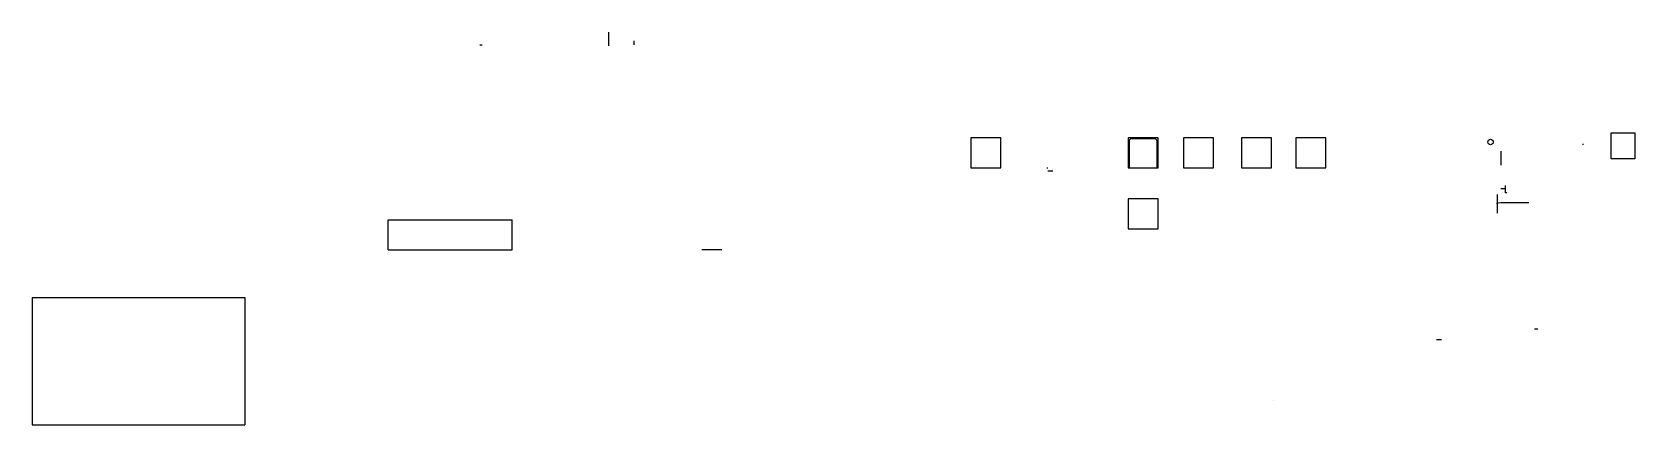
# Model space of a CAD drawing. Header units: millimetres. Extents: x -239 to 805, y -779 to 510.
# Drawn here: x 287 to 607.2, y 431 to 509.6 of the extents above; entities that cross this region are included whole.
import ezdxf

# ---------------------------------------------------------------- set-up
doc = ezdxf.new("R2010")
doc.units = ezdxf.units.MM
doc.header["$MEASUREMENT"] = 0
doc.layers.add('Ajutătoare', color=10, linetype='Continuous')
doc.layers.add('Mobilier', color=50, linetype='Continuous', plot=False)
doc.layers.add('Utilitati', color=130, linetype='Continuous', plot=False)

msp = doc.modelspace()

# ---------------------------------------------------------------- linework, layer by layer
at = {"layer": 'Ajutătoare'}
for p, q in [((376.43229, 507.03703, -10), (376.93229, 507.03703, -10)), ((489.68939, 482.46082, -9.58835), (489.88939, 482.46082, -9.58835)), ((489.88939, 482.46082, -9.58835), (489.88939, 482.46082, -12.98835)), ((489.88939, 482.46082, -25.68835), (489.88939, 482.46082, -23.68835)), ((489.88939, 482.46082, -23.48835), (489.88939, 482.46082, -21.48835)), ((489.88939, 482.46082, -21.28835), (489.88939, 482.46082, -17.23835)), ((489.88939, 481.86082, -12.28835), (490.88939, 481.86082, -12.28835)), ((490.88939, 482.06082, -25.68835), (490.88939, 482.06082, -18.68835)), ((490.88939, 481.86082, -12.28835), (490.88939, 481.86082, -11.28835)), ((579.67383, 477.14346, 4.18), (579.67383, 473.40346, 4.18)), ((581.33517, 477.44635, 4.17), (581.33517, 478.94635, 4.17)), ((581.33517, 478.27346, 4.17), (581.33517, 478.27346, 2.67)), ((581.33517, 478.27346, 2.67), (581.33517, 478.27346, -0.33)), ((581.58517, 477.44635, 4.17), (581.33517, 477.44635, 4.17)), ((579.67383, 475.27346, 4.18), (579.67383, 475.37346, 2.58)), ((424.78921, 466.04132, -13.88835), (420.77921, 466.04132, -13.88835)), ((424.78921, 466.04132, -8.88835), (424.78921, 466.04132, -9.88835)), ((424.78921, 466.04132, -8.88835), (424.78921, 466.04132, -13.88835)), ((287.02827, 456.5352, -19.88835), (329.52827, 456.5352, -19.88835)), ((287.02827, 456.5352, -19.88835), (287.02827, 431.0352, -19.88835)), ((329.52827, 456.5352, -19.88835), (329.52827, 431.0352, -19.88835)), ((567.52701, 448.12811, -39.78835), (568.52701, 448.12811, -39.78835)), ((568.52701, 448.12811, -39.78835), (568.52701, 448.12811, -38.78835)), ((534.99919, 435.90195, -40.28835), (534.99919, 435.90195, -33.28835)), ((287.02827, 431.0352, -19.88835), (329.52827, 431.0352, -19.88835))]:
    msp.add_line(p, q, dxfattribs=at)
at = {"layer": 'Ajutătoare', "extrusion": (1, 2.22045e-16, 2.06729e-17)}
msp.add_line((581.33517, 478.27346, 0.39631), (580.37283, 478.27346, 0.39631), dxfattribs=at)
at = {"layer": 'Ajutătoare', "extrusion": (0, 0, -1)}
msp.add_line((580.37517, 475.51635, 2.47), (585.9805, 475.51635, 2.47), dxfattribs=at)
at = {"layer": 'Ajutătoare', "extrusion": (1, 2.22045e-16, 2.06729e-17)}
for points, elevation in [([(509.61069, -7.43376, -0.434534242), (506.85359, -5, 6.518268931)], 402.18652), ([(485.77346, 0.03624, -0.434534242), (483.01635, 2.47, 6.518268931)], 580.37517)]:
    msp.add_lwpolyline(points, format="xyb", dxfattribs=dict(at, elevation=elevation))
at = {"layer": 'Ajutătoare', "extrusion": (1, -4.93038e-32, 0), "elevation": 407.31973}
msp.add_lwpolyline([(507.04716, -6.06231, 0.443128998), (507.87427, -6.81231, -3.294158925)], format="xyb", dxfattribs=at)
at = {"layer": 'Ajutătoare', "elevation": 2.47}
msp.add_lwpolyline([(579.83993, 475.44482), (580.37517, 475.51635)], dxfattribs=at)
at = {"layer": 'Ajutătoare'}
msp.add_circle((578.33517, 487.62047, -0.16403), 0.54, dxfattribs=at)
at = {"layer": 'Mobilier'}
for p, q in [((358.12285, 466.04132, -18.88835), (358.12285, 472.04132, -18.88835)), ((358.12285, 472.04132, -18.88835), (382.92285, 472.04132, -18.88835)), ((382.92285, 466.04132, -18.88835), (382.92285, 472.04132, -18.88835)), ((358.12285, 466.04132, -18.88835), (382.92285, 466.04132, -18.88835))]:
    msp.add_line(p, q, dxfattribs=at)
at = {"layer": 'Utilitati'}
for p, q in [((480.49923, 488.46082, -27.58835), (474.49923, 488.46082, -27.58835)), ((474.49923, 488.46082, -27.58835), (474.49923, 482.46082, -27.58835)), ((480.49923, 482.46082, -27.58835), (480.49923, 488.46082, -27.58835)), ((596.92624, 487.14364, -14.83835), (596.71914, 487.14364, -14.83835)), ((602.4467, 489.47824, -14.88835), (607.1767, 489.47824, -14.88835)), ((602.4467, 484.27824, -14.88835), (602.4467, 489.47824, -14.88835)), ((607.1767, 489.47824, -14.88835), (607.1767, 484.27824, -14.88835)), ((607.1767, 484.27824, -14.88835), (602.4467, 484.27824, -14.88835)), ((474.49923, 482.46082, -27.58835), (480.49923, 482.46082, -27.58835)), ((587.12624, 450.27033, -14.87835), (587.79624, 450.27033, -14.87835))]:
    msp.add_line(p, q, dxfattribs=at)
at = {"layer": 'Utilitati', "extrusion": (0, -1, -2.22045e-16)}
for p, q in [((580.78517, 477.44635, 5.12), (580.78517, 477.44635, 4.62)), ((581.88517, 477.44635, 5.12), (581.88517, 477.44635, 4.62))]:
    msp.add_line(p, q, dxfattribs=at)
at = {"layer": 'Utilitati', "elevation": -27.58835}
for points in [[(511.92811, 482.46082), (511.92811, 488.46082), (505.92811, 488.46082), (505.92811, 482.46082)], [(523.01383, 482.46082), (523.01383, 488.46082), (517.01383, 488.46082), (517.01383, 482.46082)], [(534.5776, 482.46082), (534.5776, 488.46082), (528.5776, 488.46082), (528.5776, 482.46082)], [(545.45593, 482.46082), (545.45593, 488.46082), (539.45593, 488.46082), (539.45593, 482.46082)], [(511.92811, 470.23465), (511.92811, 476.23465), (505.92811, 476.23465), (505.92811, 470.23465)]]:
    msp.add_lwpolyline(points, close=True, dxfattribs=at)
msp.add_lwpolyline([(511.72811, 482.46082), (511.72811, 487.76082, 0.414213562), (511.22811, 488.26082), (506.62811, 488.26082, 0.414213562), (506.12811, 487.76082), (506.12811, 482.46082)], format="xyb", close=True, dxfattribs=at)

doc.saveas('drawing.dxf')
